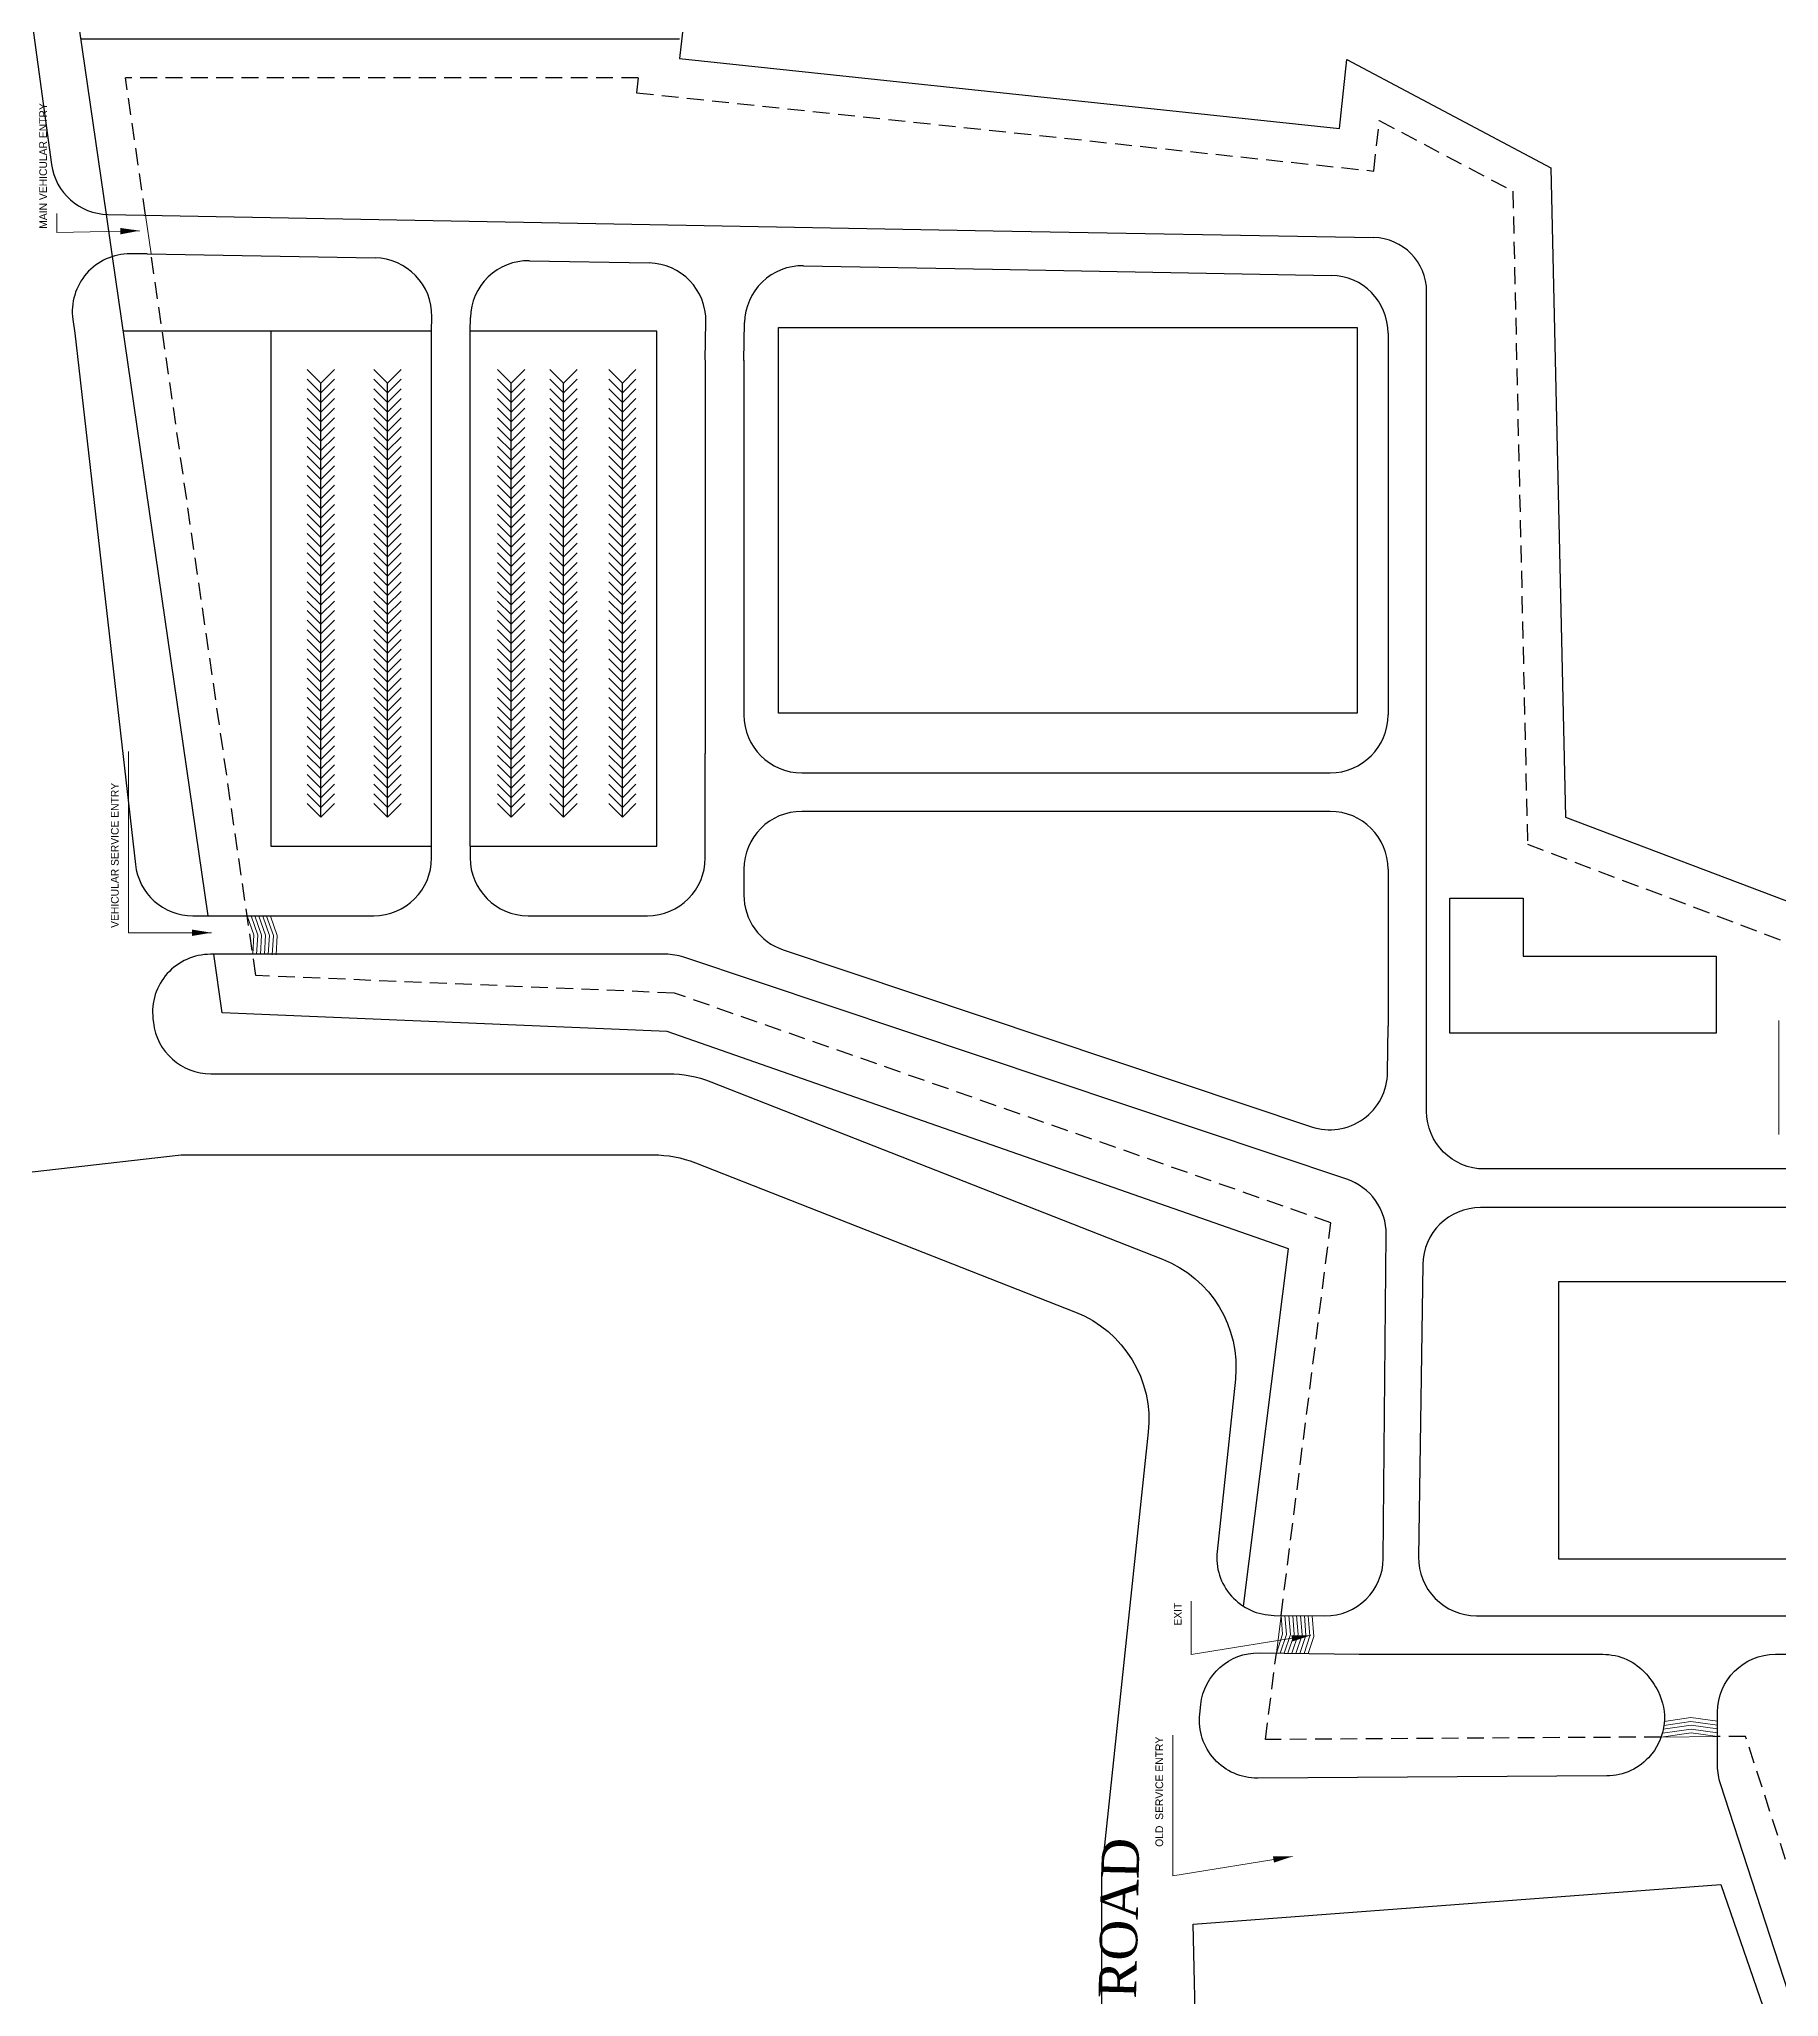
# Model space of a CAD drawing. Header units: metres. Extents: x -13 to 19722, y -15306 to 10704.
# Drawn here: x 17540 to 17991, y -13051 to -12544 of the extents above; entities that cross this region are included whole.
import ezdxf

# ---------------------------------------------------------------- set-up
doc = ezdxf.new("R2010")
doc.units = ezdxf.units.M
doc.header["$LTSCALE"] = 35
doc.header["$MEASUREMENT"] = 0
doc.linetypes.add('HIDDEN2', pattern=[0.1875, 0.125, -0.0625])
doc.layers.get('0').update_dxf_attribs({"linetype": 'CONTINUOUS'})
for name, color, linetype in [('brop', 252, 'CONTINUOUS'), ('hidden 1', 154, 'HIDDEN2'), ('wall', 30, 'CONTINUOUS')]:
    doc.layers.add(name, color=color, linetype=linetype)
doc.layers.add('LEADER TEXT', color=146, linetype='CONTINUOUS', lineweight=20)
doc.styles.add('EURO', font='eurr____.ttf')
doc.styles.get("Standard").update_dxf_attribs({"font": 'times.ttf', "height": 8})
doc.dimstyles.new('Copy of S1', dxfattribs={"dimtxt": 6, "dimasz": 5, "dimexe": 4.001, "dimexo": 0.3, "dimgap": 2.5, "dimtad": 1, "dimdec": 0, "dimzin": 0, "dimdsep": 46, "dimlunit": 3, "dimtxsty": 'EURO', "dimblk": 'ARCHTICK', "dimcen": 0.09, "dimclrd": 166, "dimclre": 256, "dimclrt": 152, "dimadec": 0, "dimazin": 0, "dimtfac": 1, "dimtdec": 0, "dimtofl": 0, "dimtmove": 0, "dimatfit": 3, "dimfxl": 1, "dimfxlon": 1, "dimtolj": 1, "dimtzin": 0, "dimlwd": -1, "dimlwe": -1, "dimarcsym": 0})

msp = doc.modelspace()

# ---------------------------------------------------------------- texts
msp.add_text('ROAD', height=9.724925, rotation=88.7279062).set_placement((17823.99446, -13052.01186))
at = {"layer": 'LEADER TEXT', "color": 152, "ltscale": 5, "char_height": 2, "attachment_point": 7, "rotation": 90, "style": 'EURO'}
for s, insert in [('\\A1;\\PMAIN VEHICULAR ENTRY', (17541.80707, -12593.29088)), ('\\A1; VEHICULAR SERVICE ENTRY', (17560.38402, -12775.21486)), ('EXIT', (17835.80707, -12955.29088)), ('OLD  SERVICE ENTRY', (17831.05418, -13012.61022))]:
    msp.add_mtext(s, dxfattribs=dict(at, insert=insert))

# ---------------------------------------------------------------- blocks, each defined once
blk = doc.blocks.new('_ArchTick')
at = {"color": 0, "linetype": 'ByBlock', "const_width": 0.15}
blk.add_lwpolyline([(-0.5, -0.5), (0.5, 0.5)], dxfattribs=at)

# ---------------------------------------------------------------- linework, layer by layer
at = {"ltscale": 5}
for p, q in [((17558.74814, -12600.47672), (17557.16436, -12589.55786)), ((17641.44083, -12619.79088), (17641.50839, -12616.11834)), ((17651.44083, -12619.79088), (17651.50501, -12616.30223)), ((17641.44083, -12619.79088), (17561.54966, -12619.79088)), ((17599.80707, -12619.79088), (17599.80707, -12753.29088)), ((17641.44083, -12619.79088), (17599.80707, -12619.79088)), ((17699.80707, -12619.79088), (17651.44083, -12619.79088)), ((17699.80707, -12753.29088), (17699.80707, -12619.79088)), ((17731.30707, -12718.83413), (17731.30707, -12618.83413)), ((17731.30707, -12618.83413), (17881.30707, -12618.83413)), ((17881.30707, -12618.83413), (17881.30707, -12718.83413)), ((17612.72734, -12633.29088), (17609.19181, -12629.75534)), ((17612.72734, -12635.79088), (17609.19181, -12632.25534)), ((17612.72734, -12633.29088), (17616.26288, -12629.75534)), ((17612.72734, -12635.79088), (17616.26288, -12632.25534)), ((17630.04514, -12633.29088), (17626.5096, -12629.75534)), ((17630.04514, -12635.79088), (17626.5096, -12632.25534)), ((17630.04514, -12633.29088), (17633.58067, -12629.75534)), ((17630.04514, -12635.79088), (17633.58067, -12632.25534)), ((17662.08842, -12633.29088), (17658.55288, -12629.75534)), ((17662.08842, -12635.79088), (17658.55288, -12632.25534)), ((17662.08842, -12633.29088), (17665.62395, -12629.75534)), ((17662.08842, -12635.79088), (17665.62395, -12632.25534)), ((17675.62395, -12633.29088), (17672.08842, -12629.75534)), ((17675.62395, -12635.79088), (17672.08842, -12632.25534)), ((17675.62395, -12633.29088), (17679.15948, -12629.75534)), ((17675.62395, -12635.79088), (17679.15948, -12632.25534)), ((17690.87911, -12633.29088), (17687.34357, -12629.75534)), ((17690.87911, -12635.79088), (17687.34357, -12632.25534)), ((17690.87911, -12633.29088), (17694.41464, -12629.75534)), ((17690.87911, -12635.79088), (17694.41464, -12632.25534)), ((17612.72734, -12638.29088), (17609.19181, -12634.75534)), ((17612.72734, -12640.79088), (17609.19181, -12637.25534)), ((17612.72734, -12635.79088), (17612.72734, -12633.29088)), ((17612.72734, -12638.29088), (17616.26288, -12634.75534)), ((17612.72734, -12638.29088), (17612.72734, -12635.79088)), ((17612.72734, -12640.79088), (17616.26288, -12637.25534)), ((17630.04514, -12638.29088), (17626.5096, -12634.75534)), ((17630.04514, -12640.79088), (17626.5096, -12637.25534)), ((17630.04514, -12635.79088), (17630.04514, -12633.29088)), ((17630.04514, -12638.29088), (17633.58067, -12634.75534)), ((17630.04514, -12638.29088), (17630.04514, -12635.79088)), ((17630.04514, -12640.79088), (17633.58067, -12637.25534)), ((17662.08842, -12638.29088), (17658.55288, -12634.75534)), ((17662.08842, -12640.79088), (17658.55288, -12637.25534)), ((17662.08842, -12635.79088), (17662.08842, -12633.29088)), ((17662.08842, -12638.29088), (17665.62395, -12634.75534)), ((17662.08842, -12638.29088), (17662.08842, -12635.79088)), ((17662.08842, -12640.79088), (17665.62395, -12637.25534)), ((17675.62395, -12638.29088), (17672.08842, -12634.75534)), ((17675.62395, -12640.79088), (17672.08842, -12637.25534)), ((17675.62395, -12635.79088), (17675.62395, -12633.29088)), ((17675.62395, -12638.29088), (17679.15948, -12634.75534)), ((17675.62395, -12638.29088), (17675.62395, -12635.79088)), ((17675.62395, -12640.79088), (17679.15948, -12637.25534)), ((17690.87911, -12638.29088), (17687.34357, -12634.75534)), ((17690.87911, -12640.79088), (17687.34357, -12637.25534)), ((17690.87911, -12635.79088), (17690.87911, -12633.29088)), ((17690.87911, -12638.29088), (17694.41464, -12634.75534)), ((17690.87911, -12638.29088), (17690.87911, -12635.79088)), ((17690.87911, -12640.79088), (17694.41464, -12637.25534)), ((17612.72734, -12643.29088), (17609.19181, -12639.75534)), ((17612.72734, -12645.79088), (17609.19181, -12642.25534)), ((17612.72734, -12640.79088), (17612.72734, -12638.29088)), ((17612.72734, -12643.29088), (17616.26288, -12639.75534)), ((17612.72734, -12643.29088), (17612.72734, -12640.79088)), ((17612.72734, -12645.79088), (17616.26288, -12642.25534)), ((17630.04514, -12643.29088), (17626.5096, -12639.75534)), ((17630.04514, -12645.79088), (17626.5096, -12642.25534)), ((17630.04514, -12640.79088), (17630.04514, -12638.29088)), ((17630.04514, -12643.29088), (17633.58067, -12639.75534)), ((17630.04514, -12643.29088), (17630.04514, -12640.79088)), ((17630.04514, -12645.79088), (17633.58067, -12642.25534)), ((17662.08842, -12643.29088), (17658.55288, -12639.75534)), ((17662.08842, -12645.79088), (17658.55288, -12642.25534)), ((17662.08842, -12640.79088), (17662.08842, -12638.29088)), ((17662.08842, -12643.29088), (17665.62395, -12639.75534)), ((17662.08842, -12643.29088), (17662.08842, -12640.79088)), ((17662.08842, -12645.79088), (17665.62395, -12642.25534)), ((17675.62395, -12643.29088), (17672.08842, -12639.75534)), ((17675.62395, -12645.79088), (17672.08842, -12642.25534)), ((17675.62395, -12640.79088), (17675.62395, -12638.29088)), ((17675.62395, -12643.29088), (17679.15948, -12639.75534)), ((17675.62395, -12643.29088), (17675.62395, -12640.79088)), ((17675.62395, -12645.79088), (17679.15948, -12642.25534)), ((17690.87911, -12643.29088), (17687.34357, -12639.75534)), ((17690.87911, -12645.79088), (17687.34357, -12642.25534)), ((17690.87911, -12640.79088), (17690.87911, -12638.29088)), ((17690.87911, -12643.29088), (17694.41464, -12639.75534)), ((17690.87911, -12643.29088), (17690.87911, -12640.79088)), ((17690.87911, -12645.79088), (17694.41464, -12642.25534)), ((17612.72734, -12648.29088), (17609.19181, -12644.75534)), ((17612.72734, -12650.79088), (17609.19181, -12647.25534)), ((17612.72734, -12645.79088), (17612.72734, -12643.29088)), ((17612.72734, -12648.29088), (17616.26288, -12644.75534)), ((17612.72734, -12648.29088), (17612.72734, -12645.79088)), ((17612.72734, -12650.79088), (17616.26288, -12647.25534)), ((17630.04514, -12648.29088), (17626.5096, -12644.75534)), ((17630.04514, -12650.79088), (17626.5096, -12647.25534)), ((17630.04514, -12645.79088), (17630.04514, -12643.29088)), ((17630.04514, -12648.29088), (17633.58067, -12644.75534)), ((17630.04514, -12648.29088), (17630.04514, -12645.79088)), ((17630.04514, -12650.79088), (17633.58067, -12647.25534)), ((17662.08842, -12648.29088), (17658.55288, -12644.75534)), ((17662.08842, -12650.79088), (17658.55288, -12647.25534)), ((17662.08842, -12645.79088), (17662.08842, -12643.29088)), ((17662.08842, -12648.29088), (17665.62395, -12644.75534)), ((17662.08842, -12648.29088), (17662.08842, -12645.79088)), ((17662.08842, -12650.79088), (17665.62395, -12647.25534)), ((17675.62395, -12648.29088), (17672.08842, -12644.75534)), ((17675.62395, -12650.79088), (17672.08842, -12647.25534)), ((17675.62395, -12645.79088), (17675.62395, -12643.29088)), ((17675.62395, -12648.29088), (17679.15948, -12644.75534)), ((17675.62395, -12648.29088), (17675.62395, -12645.79088)), ((17675.62395, -12650.79088), (17679.15948, -12647.25534)), ((17690.87911, -12648.29088), (17687.34357, -12644.75534)), ((17690.87911, -12650.79088), (17687.34357, -12647.25534)), ((17690.87911, -12645.79088), (17690.87911, -12643.29088)), ((17690.87911, -12648.29088), (17694.41464, -12644.75534)), ((17690.87911, -12648.29088), (17690.87911, -12645.79088)), ((17690.87911, -12650.79088), (17694.41464, -12647.25534)), ((17612.72734, -12653.29088), (17609.19181, -12649.75534)), ((17612.72734, -12655.79088), (17609.19181, -12652.25534)), ((17612.72734, -12650.79088), (17612.72734, -12648.29088)), ((17612.72734, -12653.29088), (17616.26288, -12649.75534)), ((17612.72734, -12653.29088), (17612.72734, -12650.79088)), ((17612.72734, -12655.79088), (17616.26288, -12652.25534)), ((17630.04514, -12653.29088), (17626.5096, -12649.75534)), ((17630.04514, -12655.79088), (17626.5096, -12652.25534)), ((17630.04514, -12650.79088), (17630.04514, -12648.29088)), ((17630.04514, -12653.29088), (17633.58067, -12649.75534)), ((17630.04514, -12653.29088), (17630.04514, -12650.79088)), ((17630.04514, -12655.79088), (17633.58067, -12652.25534)), ((17662.08842, -12653.29088), (17658.55288, -12649.75534)), ((17662.08842, -12655.79088), (17658.55288, -12652.25534)), ((17662.08842, -12650.79088), (17662.08842, -12648.29088)), ((17662.08842, -12653.29088), (17665.62395, -12649.75534)), ((17662.08842, -12653.29088), (17662.08842, -12650.79088)), ((17662.08842, -12655.79088), (17665.62395, -12652.25534)), ((17675.62395, -12653.29088), (17672.08842, -12649.75534)), ((17675.62395, -12655.79088), (17672.08842, -12652.25534)), ((17675.62395, -12650.79088), (17675.62395, -12648.29088)), ((17675.62395, -12653.29088), (17679.15948, -12649.75534)), ((17675.62395, -12653.29088), (17675.62395, -12650.79088)), ((17675.62395, -12655.79088), (17679.15948, -12652.25534)), ((17690.87911, -12653.29088), (17687.34357, -12649.75534)), ((17690.87911, -12655.79088), (17687.34357, -12652.25534)), ((17690.87911, -12650.79088), (17690.87911, -12648.29088)), ((17690.87911, -12653.29088), (17694.41464, -12649.75534)), ((17690.87911, -12653.29088), (17690.87911, -12650.79088)), ((17690.87911, -12655.79088), (17694.41464, -12652.25534)), ((17612.72734, -12658.29088), (17609.19181, -12654.75534)), ((17612.72734, -12660.79088), (17609.19181, -12657.25534)), ((17612.72734, -12655.79088), (17612.72734, -12653.29088)), ((17612.72734, -12658.29088), (17616.26288, -12654.75534)), ((17612.72734, -12658.29088), (17612.72734, -12655.79088)), ((17612.72734, -12660.79088), (17616.26288, -12657.25534)), ((17630.04514, -12658.29088), (17626.5096, -12654.75534)), ((17630.04514, -12660.79088), (17626.5096, -12657.25534)), ((17630.04514, -12655.79088), (17630.04514, -12653.29088)), ((17630.04514, -12658.29088), (17633.58067, -12654.75534)), ((17630.04514, -12658.29088), (17630.04514, -12655.79088)), ((17630.04514, -12660.79088), (17633.58067, -12657.25534)), ((17662.08842, -12658.29088), (17658.55288, -12654.75534)), ((17662.08842, -12660.79088), (17658.55288, -12657.25534)), ((17662.08842, -12655.79088), (17662.08842, -12653.29088)), ((17662.08842, -12658.29088), (17665.62395, -12654.75534)), ((17662.08842, -12658.29088), (17662.08842, -12655.79088)), ((17662.08842, -12660.79088), (17665.62395, -12657.25534)), ((17675.62395, -12658.29088), (17672.08842, -12654.75534)), ((17675.62395, -12660.79088), (17672.08842, -12657.25534)), ((17675.62395, -12655.79088), (17675.62395, -12653.29088)), ((17675.62395, -12658.29088), (17679.15948, -12654.75534)), ((17675.62395, -12658.29088), (17675.62395, -12655.79088)), ((17675.62395, -12660.79088), (17679.15948, -12657.25534)), ((17690.87911, -12658.29088), (17687.34357, -12654.75534)), ((17690.87911, -12660.79088), (17687.34357, -12657.25534)), ((17690.87911, -12655.79088), (17690.87911, -12653.29088)), ((17690.87911, -12658.29088), (17694.41464, -12654.75534)), ((17690.87911, -12658.29088), (17690.87911, -12655.79088)), ((17690.87911, -12660.79088), (17694.41464, -12657.25534)), ((17612.72734, -12663.29088), (17609.19181, -12659.75534)), ((17612.72734, -12665.79088), (17609.19181, -12662.25534)), ((17612.72734, -12660.79088), (17612.72734, -12658.29088)), ((17612.72734, -12663.29088), (17616.26288, -12659.75534)), ((17612.72734, -12663.29088), (17612.72734, -12660.79088)), ((17612.72734, -12665.79088), (17616.26288, -12662.25534)), ((17612.72734, -12665.79088), (17612.72734, -12663.29088)), ((17630.04514, -12663.29088), (17626.5096, -12659.75534)), ((17630.04514, -12665.79088), (17626.5096, -12662.25534)), ((17630.04514, -12660.79088), (17630.04514, -12658.29088)), ((17630.04514, -12663.29088), (17633.58067, -12659.75534)), ((17630.04514, -12663.29088), (17630.04514, -12660.79088)), ((17630.04514, -12665.79088), (17633.58067, -12662.25534)), ((17630.04514, -12665.79088), (17630.04514, -12663.29088)), ((17662.08842, -12663.29088), (17658.55288, -12659.75534)), ((17662.08842, -12665.79088), (17658.55288, -12662.25534)), ((17662.08842, -12660.79088), (17662.08842, -12658.29088)), ((17662.08842, -12663.29088), (17665.62395, -12659.75534)), ((17662.08842, -12663.29088), (17662.08842, -12660.79088)), ((17662.08842, -12665.79088), (17665.62395, -12662.25534)), ((17662.08842, -12665.79088), (17662.08842, -12663.29088)), ((17675.62395, -12663.29088), (17672.08842, -12659.75534)), ((17675.62395, -12665.79088), (17672.08842, -12662.25534)), ((17675.62395, -12660.79088), (17675.62395, -12658.29088)), ((17675.62395, -12663.29088), (17679.15948, -12659.75534)), ((17675.62395, -12663.29088), (17675.62395, -12660.79088)), ((17675.62395, -12665.79088), (17679.15948, -12662.25534)), ((17675.62395, -12665.79088), (17675.62395, -12663.29088)), ((17690.87911, -12663.29088), (17687.34357, -12659.75534)), ((17690.87911, -12665.79088), (17687.34357, -12662.25534)), ((17690.87911, -12660.79088), (17690.87911, -12658.29088)), ((17690.87911, -12663.29088), (17694.41464, -12659.75534)), ((17690.87911, -12663.29088), (17690.87911, -12660.79088)), ((17690.87911, -12665.79088), (17694.41464, -12662.25534)), ((17690.87911, -12665.79088), (17690.87911, -12663.29088)), ((17612.72734, -12668.29088), (17609.19181, -12664.75534)), ((17612.72734, -12670.79088), (17609.19181, -12667.25534)), ((17612.72734, -12668.29088), (17616.26288, -12664.75534)), ((17612.72734, -12668.29088), (17612.72734, -12665.79088)), ((17612.72734, -12670.79088), (17616.26288, -12667.25534)), ((17612.72734, -12670.79088), (17612.72734, -12668.29088)), ((17630.04514, -12668.29088), (17626.5096, -12664.75534)), ((17630.04514, -12670.79088), (17626.5096, -12667.25534)), ((17630.04514, -12668.29088), (17633.58067, -12664.75534)), ((17630.04514, -12668.29088), (17630.04514, -12665.79088)), ((17630.04514, -12670.79088), (17633.58067, -12667.25534)), ((17630.04514, -12670.79088), (17630.04514, -12668.29088)), ((17662.08842, -12668.29088), (17658.55288, -12664.75534)), ((17662.08842, -12670.79088), (17658.55288, -12667.25534)), ((17662.08842, -12668.29088), (17665.62395, -12664.75534)), ((17662.08842, -12668.29088), (17662.08842, -12665.79088)), ((17662.08842, -12670.79088), (17665.62395, -12667.25534)), ((17662.08842, -12670.79088), (17662.08842, -12668.29088)), ((17675.62395, -12668.29088), (17672.08842, -12664.75534)), ((17675.62395, -12670.79088), (17672.08842, -12667.25534)), ((17675.62395, -12668.29088), (17679.15948, -12664.75534)), ((17675.62395, -12668.29088), (17675.62395, -12665.79088)), ((17675.62395, -12670.79088), (17679.15948, -12667.25534)), ((17675.62395, -12670.79088), (17675.62395, -12668.29088)), ((17690.87911, -12668.29088), (17687.34357, -12664.75534)), ((17690.87911, -12670.79088), (17687.34357, -12667.25534)), ((17690.87911, -12668.29088), (17694.41464, -12664.75534)), ((17690.87911, -12668.29088), (17690.87911, -12665.79088)), ((17690.87911, -12670.79088), (17694.41464, -12667.25534)), ((17690.87911, -12670.79088), (17690.87911, -12668.29088)), ((17612.72734, -12673.29088), (17609.19181, -12669.75534)), ((17612.72734, -12675.79088), (17609.19181, -12672.25534)), ((17612.72734, -12673.29088), (17616.26288, -12669.75534)), ((17612.72734, -12673.29088), (17612.72734, -12670.79088)), ((17612.72734, -12675.79088), (17616.26288, -12672.25534)), ((17612.72734, -12675.79088), (17612.72734, -12673.29088)), ((17630.04514, -12673.29088), (17626.5096, -12669.75534)), ((17630.04514, -12675.79088), (17626.5096, -12672.25534)), ((17630.04514, -12673.29088), (17633.58067, -12669.75534)), ((17630.04514, -12673.29088), (17630.04514, -12670.79088)), ((17630.04514, -12675.79088), (17633.58067, -12672.25534)), ((17630.04514, -12675.79088), (17630.04514, -12673.29088)), ((17662.08842, -12673.29088), (17658.55288, -12669.75534)), ((17662.08842, -12675.79088), (17658.55288, -12672.25534)), ((17662.08842, -12673.29088), (17665.62395, -12669.75534)), ((17662.08842, -12673.29088), (17662.08842, -12670.79088)), ((17662.08842, -12675.79088), (17665.62395, -12672.25534)), ((17662.08842, -12675.79088), (17662.08842, -12673.29088)), ((17675.62395, -12673.29088), (17672.08842, -12669.75534)), ((17675.62395, -12675.79088), (17672.08842, -12672.25534)), ((17675.62395, -12673.29088), (17679.15948, -12669.75534)), ((17675.62395, -12673.29088), (17675.62395, -12670.79088)), ((17675.62395, -12675.79088), (17679.15948, -12672.25534)), ((17675.62395, -12675.79088), (17675.62395, -12673.29088)), ((17690.87911, -12673.29088), (17687.34357, -12669.75534)), ((17690.87911, -12675.79088), (17687.34357, -12672.25534)), ((17690.87911, -12673.29088), (17694.41464, -12669.75534)), ((17690.87911, -12673.29088), (17690.87911, -12670.79088)), ((17690.87911, -12675.79088), (17694.41464, -12672.25534)), ((17690.87911, -12675.79088), (17690.87911, -12673.29088)), ((17612.72734, -12678.29088), (17609.19181, -12674.75534)), ((17612.72734, -12680.79088), (17609.19181, -12677.25534)), ((17612.72734, -12678.29088), (17616.26288, -12674.75534)), ((17612.72734, -12678.29088), (17612.72734, -12675.79088)), ((17612.72734, -12680.79088), (17616.26288, -12677.25534)), ((17612.72734, -12680.79088), (17612.72734, -12678.29088)), ((17630.04514, -12678.29088), (17626.5096, -12674.75534)), ((17630.04514, -12680.79088), (17626.5096, -12677.25534)), ((17630.04514, -12678.29088), (17633.58067, -12674.75534)), ((17630.04514, -12678.29088), (17630.04514, -12675.79088)), ((17630.04514, -12680.79088), (17633.58067, -12677.25534)), ((17630.04514, -12680.79088), (17630.04514, -12678.29088)), ((17662.08842, -12678.29088), (17658.55288, -12674.75534)), ((17662.08842, -12680.79088), (17658.55288, -12677.25534)), ((17662.08842, -12678.29088), (17665.62395, -12674.75534)), ((17662.08842, -12678.29088), (17662.08842, -12675.79088)), ((17662.08842, -12680.79088), (17665.62395, -12677.25534)), ((17662.08842, -12680.79088), (17662.08842, -12678.29088)), ((17675.62395, -12678.29088), (17672.08842, -12674.75534)), ((17675.62395, -12680.79088), (17672.08842, -12677.25534)), ((17675.62395, -12678.29088), (17679.15948, -12674.75534)), ((17675.62395, -12678.29088), (17675.62395, -12675.79088)), ((17675.62395, -12680.79088), (17679.15948, -12677.25534)), ((17675.62395, -12680.79088), (17675.62395, -12678.29088)), ((17690.87911, -12678.29088), (17687.34357, -12674.75534)), ((17690.87911, -12680.79088), (17687.34357, -12677.25534)), ((17690.87911, -12678.29088), (17694.41464, -12674.75534)), ((17690.87911, -12678.29088), (17690.87911, -12675.79088)), ((17690.87911, -12680.79088), (17694.41464, -12677.25534)), ((17690.87911, -12680.79088), (17690.87911, -12678.29088)), ((17612.72734, -12683.29088), (17609.19181, -12679.75534)), ((17612.72734, -12685.79088), (17609.19181, -12682.25534)), ((17612.72734, -12683.29088), (17616.26288, -12679.75534)), ((17612.72734, -12683.29088), (17612.72734, -12680.79088)), ((17612.72734, -12685.79088), (17616.26288, -12682.25534)), ((17612.72734, -12685.79088), (17612.72734, -12683.29088)), ((17630.04514, -12683.29088), (17626.5096, -12679.75534)), ((17630.04514, -12685.79088), (17626.5096, -12682.25534)), ((17630.04514, -12683.29088), (17633.58067, -12679.75534)), ((17630.04514, -12683.29088), (17630.04514, -12680.79088)), ((17630.04514, -12685.79088), (17633.58067, -12682.25534)), ((17630.04514, -12685.79088), (17630.04514, -12683.29088)), ((17662.08842, -12683.29088), (17658.55288, -12679.75534)), ((17662.08842, -12685.79088), (17658.55288, -12682.25534)), ((17662.08842, -12683.29088), (17665.62395, -12679.75534)), ((17662.08842, -12683.29088), (17662.08842, -12680.79088)), ((17662.08842, -12685.79088), (17665.62395, -12682.25534)), ((17662.08842, -12685.79088), (17662.08842, -12683.29088)), ((17675.62395, -12683.29088), (17672.08842, -12679.75534)), ((17675.62395, -12685.79088), (17672.08842, -12682.25534)), ((17675.62395, -12683.29088), (17679.15948, -12679.75534)), ((17675.62395, -12683.29088), (17675.62395, -12680.79088)), ((17675.62395, -12685.79088), (17679.15948, -12682.25534)), ((17675.62395, -12685.79088), (17675.62395, -12683.29088)), ((17690.87911, -12683.29088), (17687.34357, -12679.75534)), ((17690.87911, -12685.79088), (17687.34357, -12682.25534)), ((17690.87911, -12683.29088), (17694.41464, -12679.75534)), ((17690.87911, -12683.29088), (17690.87911, -12680.79088)), ((17690.87911, -12685.79088), (17694.41464, -12682.25534)), ((17690.87911, -12685.79088), (17690.87911, -12683.29088)), ((17612.72734, -12688.29088), (17609.19181, -12684.75534)), ((17612.72734, -12690.79088), (17609.19181, -12687.25534)), ((17612.72734, -12688.29088), (17616.26288, -12684.75534)), ((17612.72734, -12688.29088), (17612.72734, -12685.79088)), ((17612.72734, -12690.79088), (17616.26288, -12687.25534)), ((17612.72734, -12690.79088), (17612.72734, -12688.29088)), ((17630.04514, -12688.29088), (17626.5096, -12684.75534)), ((17630.04514, -12690.79088), (17626.5096, -12687.25534)), ((17630.04514, -12688.29088), (17633.58067, -12684.75534)), ((17630.04514, -12688.29088), (17630.04514, -12685.79088)), ((17630.04514, -12690.79088), (17633.58067, -12687.25534)), ((17630.04514, -12690.79088), (17630.04514, -12688.29088)), ((17662.08842, -12688.29088), (17658.55288, -12684.75534)), ((17662.08842, -12690.79088), (17658.55288, -12687.25534)), ((17662.08842, -12688.29088), (17665.62395, -12684.75534)), ((17662.08842, -12688.29088), (17662.08842, -12685.79088)), ((17662.08842, -12690.79088), (17665.62395, -12687.25534)), ((17662.08842, -12690.79088), (17662.08842, -12688.29088)), ((17675.62395, -12688.29088), (17672.08842, -12684.75534)), ((17675.62395, -12690.79088), (17672.08842, -12687.25534)), ((17675.62395, -12688.29088), (17679.15948, -12684.75534)), ((17675.62395, -12688.29088), (17675.62395, -12685.79088)), ((17675.62395, -12690.79088), (17679.15948, -12687.25534)), ((17675.62395, -12690.79088), (17675.62395, -12688.29088)), ((17690.87911, -12688.29088), (17687.34357, -12684.75534)), ((17690.87911, -12690.79088), (17687.34357, -12687.25534)), ((17690.87911, -12688.29088), (17694.41464, -12684.75534)), ((17690.87911, -12688.29088), (17690.87911, -12685.79088)), ((17690.87911, -12690.79088), (17694.41464, -12687.25534)), ((17690.87911, -12690.79088), (17690.87911, -12688.29088)), ((17612.72734, -12693.29088), (17609.19181, -12689.75534)), ((17612.72734, -12695.79088), (17609.19181, -12692.25534)), ((17612.72734, -12693.29088), (17616.26288, -12689.75534)), ((17612.72734, -12693.29088), (17612.72734, -12690.79088)), ((17612.72734, -12695.79088), (17616.26288, -12692.25534)), ((17612.72734, -12695.79088), (17612.72734, -12693.29088)), ((17630.04514, -12693.29088), (17626.5096, -12689.75534)), ((17630.04514, -12695.79088), (17626.5096, -12692.25534)), ((17630.04514, -12693.29088), (17633.58067, -12689.75534)), ((17630.04514, -12693.29088), (17630.04514, -12690.79088)), ((17630.04514, -12695.79088), (17633.58067, -12692.25534)), ((17630.04514, -12695.79088), (17630.04514, -12693.29088)), ((17662.08842, -12693.29088), (17658.55288, -12689.75534)), ((17662.08842, -12695.79088), (17658.55288, -12692.25534)), ((17662.08842, -12693.29088), (17665.62395, -12689.75534)), ((17662.08842, -12693.29088), (17662.08842, -12690.79088)), ((17662.08842, -12695.79088), (17665.62395, -12692.25534)), ((17662.08842, -12695.79088), (17662.08842, -12693.29088)), ((17675.62395, -12693.29088), (17672.08842, -12689.75534)), ((17675.62395, -12695.79088), (17672.08842, -12692.25534)), ((17675.62395, -12693.29088), (17679.15948, -12689.75534)), ((17675.62395, -12693.29088), (17675.62395, -12690.79088)), ((17675.62395, -12695.79088), (17679.15948, -12692.25534)), ((17675.62395, -12695.79088), (17675.62395, -12693.29088)), ((17690.87911, -12693.29088), (17687.34357, -12689.75534)), ((17690.87911, -12695.79088), (17687.34357, -12692.25534)), ((17690.87911, -12693.29088), (17694.41464, -12689.75534)), ((17690.87911, -12693.29088), (17690.87911, -12690.79088)), ((17690.87911, -12695.79088), (17694.41464, -12692.25534)), ((17690.87911, -12695.79088), (17690.87911, -12693.29088)), ((17612.72734, -12698.29088), (17609.19181, -12694.75534)), ((17612.72734, -12700.79088), (17609.19181, -12697.25534)), ((17612.72734, -12698.29088), (17616.26288, -12694.75534)), ((17612.72734, -12698.29088), (17612.72734, -12695.79088)), ((17612.72734, -12700.79088), (17616.26288, -12697.25534)), ((17612.72734, -12700.79088), (17612.72734, -12698.29088)), ((17630.04514, -12698.29088), (17626.5096, -12694.75534)), ((17630.04514, -12700.79088), (17626.5096, -12697.25534)), ((17630.04514, -12698.29088), (17633.58067, -12694.75534)), ((17630.04514, -12698.29088), (17630.04514, -12695.79088)), ((17630.04514, -12700.79088), (17633.58067, -12697.25534)), ((17630.04514, -12700.79088), (17630.04514, -12698.29088)), ((17662.08842, -12698.29088), (17658.55288, -12694.75534)), ((17662.08842, -12700.79088), (17658.55288, -12697.25534)), ((17662.08842, -12698.29088), (17665.62395, -12694.75534)), ((17662.08842, -12698.29088), (17662.08842, -12695.79088)), ((17662.08842, -12700.79088), (17665.62395, -12697.25534)), ((17662.08842, -12700.79088), (17662.08842, -12698.29088)), ((17675.62395, -12698.29088), (17672.08842, -12694.75534)), ((17675.62395, -12700.79088), (17672.08842, -12697.25534)), ((17675.62395, -12698.29088), (17679.15948, -12694.75534)), ((17675.62395, -12698.29088), (17675.62395, -12695.79088)), ((17675.62395, -12700.79088), (17679.15948, -12697.25534)), ((17675.62395, -12700.79088), (17675.62395, -12698.29088)), ((17690.87911, -12698.29088), (17687.34357, -12694.75534)), ((17690.87911, -12700.79088), (17687.34357, -12697.25534)), ((17690.87911, -12698.29088), (17694.41464, -12694.75534)), ((17690.87911, -12698.29088), (17690.87911, -12695.79088)), ((17690.87911, -12700.79088), (17694.41464, -12697.25534)), ((17690.87911, -12700.79088), (17690.87911, -12698.29088)), ((17612.72734, -12703.29088), (17609.19181, -12699.75534)), ((17612.72734, -12705.79088), (17609.19181, -12702.25534)), ((17612.72734, -12703.29088), (17616.26288, -12699.75534)), ((17612.72734, -12703.29088), (17612.72734, -12700.79088)), ((17612.72734, -12705.79088), (17616.26288, -12702.25534)), ((17612.72734, -12705.79088), (17612.72734, -12703.29088)), ((17630.04514, -12703.29088), (17626.5096, -12699.75534)), ((17630.04514, -12705.79088), (17626.5096, -12702.25534)), ((17630.04514, -12703.29088), (17633.58067, -12699.75534)), ((17630.04514, -12703.29088), (17630.04514, -12700.79088)), ((17630.04514, -12705.79088), (17633.58067, -12702.25534)), ((17630.04514, -12705.79088), (17630.04514, -12703.29088)), ((17662.08842, -12703.29088), (17658.55288, -12699.75534)), ((17662.08842, -12705.79088), (17658.55288, -12702.25534)), ((17662.08842, -12703.29088), (17665.62395, -12699.75534)), ((17662.08842, -12703.29088), (17662.08842, -12700.79088)), ((17662.08842, -12705.79088), (17665.62395, -12702.25534)), ((17662.08842, -12705.79088), (17662.08842, -12703.29088)), ((17675.62395, -12703.29088), (17672.08842, -12699.75534)), ((17675.62395, -12705.79088), (17672.08842, -12702.25534)), ((17675.62395, -12703.29088), (17679.15948, -12699.75534)), ((17675.62395, -12703.29088), (17675.62395, -12700.79088)), ((17675.62395, -12705.79088), (17679.15948, -12702.25534)), ((17675.62395, -12705.79088), (17675.62395, -12703.29088)), ((17690.87911, -12703.29088), (17687.34357, -12699.75534)), ((17690.87911, -12705.79088), (17687.34357, -12702.25534)), ((17690.87911, -12703.29088), (17694.41464, -12699.75534)), ((17690.87911, -12703.29088), (17690.87911, -12700.79088)), ((17690.87911, -12705.79088), (17694.41464, -12702.25534)), ((17690.87911, -12705.79088), (17690.87911, -12703.29088)), ((17612.72734, -12708.29088), (17609.19181, -12704.75534)), ((17612.72734, -12710.79088), (17609.19181, -12707.25534)), ((17612.72734, -12708.29088), (17616.26288, -12704.75534)), ((17612.72734, -12708.29088), (17612.72734, -12705.79088)), ((17612.72734, -12710.79088), (17616.26288, -12707.25534)), ((17612.72734, -12710.79088), (17612.72734, -12708.29088)), ((17630.04514, -12708.29088), (17626.5096, -12704.75534)), ((17630.04514, -12710.79088), (17626.5096, -12707.25534)), ((17630.04514, -12708.29088), (17633.58067, -12704.75534)), ((17630.04514, -12708.29088), (17630.04514, -12705.79088)), ((17630.04514, -12710.79088), (17633.58067, -12707.25534)), ((17630.04514, -12710.79088), (17630.04514, -12708.29088)), ((17662.08842, -12708.29088), (17658.55288, -12704.75534)), ((17662.08842, -12710.79088), (17658.55288, -12707.25534)), ((17662.08842, -12708.29088), (17665.62395, -12704.75534)), ((17662.08842, -12708.29088), (17662.08842, -12705.79088)), ((17662.08842, -12710.79088), (17665.62395, -12707.25534)), ((17662.08842, -12710.79088), (17662.08842, -12708.29088)), ((17675.62395, -12708.29088), (17672.08842, -12704.75534)), ((17675.62395, -12710.79088), (17672.08842, -12707.25534)), ((17675.62395, -12708.29088), (17679.15948, -12704.75534)), ((17675.62395, -12708.29088), (17675.62395, -12705.79088)), ((17675.62395, -12710.79088), (17679.15948, -12707.25534)), ((17675.62395, -12710.79088), (17675.62395, -12708.29088)), ((17690.87911, -12708.29088), (17687.34357, -12704.75534)), ((17690.87911, -12710.79088), (17687.34357, -12707.25534)), ((17690.87911, -12708.29088), (17694.41464, -12704.75534)), ((17690.87911, -12708.29088), (17690.87911, -12705.79088)), ((17690.87911, -12710.79088), (17694.41464, -12707.25534)), ((17690.87911, -12710.79088), (17690.87911, -12708.29088)), ((17612.72734, -12713.29088), (17609.19181, -12709.75534)), ((17612.72734, -12715.79088), (17609.19181, -12712.25534)), ((17612.72734, -12713.29088), (17616.26288, -12709.75534)), ((17612.72734, -12713.29088), (17612.72734, -12710.79088)), ((17612.72734, -12715.79088), (17616.26288, -12712.25534)), ((17612.72734, -12715.79088), (17612.72734, -12713.29088)), ((17630.04514, -12713.29088), (17626.5096, -12709.75534)), ((17630.04514, -12715.79088), (17626.5096, -12712.25534)), ((17630.04514, -12713.29088), (17633.58067, -12709.75534)), ((17630.04514, -12713.29088), (17630.04514, -12710.79088)), ((17630.04514, -12715.79088), (17633.58067, -12712.25534)), ((17630.04514, -12715.79088), (17630.04514, -12713.29088)), ((17662.08842, -12713.29088), (17658.55288, -12709.75534)), ((17662.08842, -12715.79088), (17658.55288, -12712.25534)), ((17662.08842, -12713.29088), (17665.62395, -12709.75534)), ((17662.08842, -12713.29088), (17662.08842, -12710.79088)), ((17662.08842, -12715.79088), (17665.62395, -12712.25534)), ((17662.08842, -12715.79088), (17662.08842, -12713.29088)), ((17675.62395, -12713.29088), (17672.08842, -12709.75534)), ((17675.62395, -12715.79088), (17672.08842, -12712.25534)), ((17675.62395, -12713.29088), (17679.15948, -12709.75534)), ((17675.62395, -12713.29088), (17675.62395, -12710.79088)), ((17675.62395, -12715.79088), (17679.15948, -12712.25534)), ((17675.62395, -12715.79088), (17675.62395, -12713.29088)), ((17690.87911, -12713.29088), (17687.34357, -12709.75534)), ((17690.87911, -12715.79088), (17687.34357, -12712.25534)), ((17690.87911, -12713.29088), (17694.41464, -12709.75534)), ((17690.87911, -12713.29088), (17690.87911, -12710.79088)), ((17690.87911, -12715.79088), (17694.41464, -12712.25534)), ((17690.87911, -12715.79088), (17690.87911, -12713.29088)), ((17612.72734, -12718.29088), (17609.19181, -12714.75534)), ((17612.72734, -12720.79088), (17609.19181, -12717.25534)), ((17612.72734, -12718.29088), (17616.26288, -12714.75534)), ((17612.72734, -12718.29088), (17612.72734, -12715.79088)), ((17612.72734, -12720.79088), (17616.26288, -12717.25534)), ((17612.72734, -12720.79088), (17612.72734, -12718.29088)), ((17630.04514, -12718.29088), (17626.5096, -12714.75534)), ((17630.04514, -12720.79088), (17626.5096, -12717.25534)), ((17630.04514, -12718.29088), (17633.58067, -12714.75534)), ((17630.04514, -12718.29088), (17630.04514, -12715.79088)), ((17630.04514, -12720.79088), (17633.58067, -12717.25534)), ((17630.04514, -12720.79088), (17630.04514, -12718.29088)), ((17662.08842, -12718.29088), (17658.55288, -12714.75534)), ((17662.08842, -12720.79088), (17658.55288, -12717.25534)), ((17662.08842, -12718.29088), (17665.62395, -12714.75534)), ((17662.08842, -12718.29088), (17662.08842, -12715.79088)), ((17662.08842, -12720.79088), (17665.62395, -12717.25534)), ((17662.08842, -12720.79088), (17662.08842, -12718.29088)), ((17675.62395, -12718.29088), (17672.08842, -12714.75534)), ((17675.62395, -12720.79088), (17672.08842, -12717.25534)), ((17675.62395, -12718.29088), (17679.15948, -12714.75534)), ((17675.62395, -12718.29088), (17675.62395, -12715.79088)), ((17675.62395, -12720.79088), (17679.15948, -12717.25534)), ((17675.62395, -12720.79088), (17675.62395, -12718.29088)), ((17690.87911, -12718.29088), (17687.34357, -12714.75534)), ((17690.87911, -12720.79088), (17687.34357, -12717.25534)), ((17690.87911, -12718.29088), (17694.41464, -12714.75534)), ((17690.87911, -12718.29088), (17690.87911, -12715.79088)), ((17690.87911, -12720.79088), (17694.41464, -12717.25534)), ((17690.87911, -12720.79088), (17690.87911, -12718.29088)), ((17881.30707, -12718.83413), (17731.30707, -12718.83413)), ((17612.72734, -12723.29088), (17609.19181, -12719.75534)), ((17612.72734, -12725.79088), (17609.19181, -12722.25534)), ((17612.72734, -12723.29088), (17616.26288, -12719.75534)), ((17612.72734, -12723.29088), (17612.72734, -12720.79088)), ((17612.72734, -12725.79088), (17616.26288, -12722.25534)), ((17612.72734, -12725.79088), (17612.72734, -12723.29088)), ((17630.04514, -12723.29088), (17626.5096, -12719.75534)), ((17630.04514, -12725.79088), (17626.5096, -12722.25534)), ((17630.04514, -12723.29088), (17633.58067, -12719.75534)), ((17630.04514, -12723.29088), (17630.04514, -12720.79088)), ((17630.04514, -12725.79088), (17633.58067, -12722.25534)), ((17630.04514, -12725.79088), (17630.04514, -12723.29088)), ((17662.08842, -12723.29088), (17658.55288, -12719.75534)), ((17662.08842, -12725.79088), (17658.55288, -12722.25534)), ((17662.08842, -12723.29088), (17665.62395, -12719.75534)), ((17662.08842, -12723.29088), (17662.08842, -12720.79088)), ((17662.08842, -12725.79088), (17665.62395, -12722.25534)), ((17662.08842, -12725.79088), (17662.08842, -12723.29088)), ((17675.62395, -12723.29088), (17672.08842, -12719.75534)), ((17675.62395, -12725.79088), (17672.08842, -12722.25534)), ((17675.62395, -12723.29088), (17679.15948, -12719.75534)), ((17675.62395, -12723.29088), (17675.62395, -12720.79088)), ((17675.62395, -12725.79088), (17679.15948, -12722.25534)), ((17675.62395, -12725.79088), (17675.62395, -12723.29088)), ((17690.87911, -12723.29088), (17687.34357, -12719.75534)), ((17690.87911, -12725.79088), (17687.34357, -12722.25534)), ((17690.87911, -12723.29088), (17694.41464, -12719.75534)), ((17690.87911, -12723.29088), (17690.87911, -12720.79088)), ((17690.87911, -12725.79088), (17694.41464, -12722.25534)), ((17690.87911, -12725.79088), (17690.87911, -12723.29088)), ((17612.72734, -12728.29088), (17609.19181, -12724.75534)), ((17612.72734, -12730.79088), (17609.19181, -12727.25534)), ((17612.72734, -12728.29088), (17616.26288, -12724.75534)), ((17612.72734, -12728.29088), (17612.72734, -12725.79088)), ((17612.72734, -12730.79088), (17616.26288, -12727.25534)), ((17612.72734, -12730.79088), (17612.72734, -12728.29088)), ((17630.04514, -12728.29088), (17626.5096, -12724.75534)), ((17630.04514, -12730.79088), (17626.5096, -12727.25534)), ((17630.04514, -12728.29088), (17633.58067, -12724.75534)), ((17630.04514, -12728.29088), (17630.04514, -12725.79088)), ((17630.04514, -12730.79088), (17633.58067, -12727.25534)), ((17630.04514, -12730.79088), (17630.04514, -12728.29088)), ((17662.08842, -12728.29088), (17658.55288, -12724.75534)), ((17662.08842, -12730.79088), (17658.55288, -12727.25534)), ((17662.08842, -12728.29088), (17665.62395, -12724.75534)), ((17662.08842, -12728.29088), (17662.08842, -12725.79088)), ((17662.08842, -12730.79088), (17665.62395, -12727.25534)), ((17662.08842, -12730.79088), (17662.08842, -12728.29088)), ((17675.62395, -12728.29088), (17672.08842, -12724.75534)), ((17675.62395, -12730.79088), (17672.08842, -12727.25534)), ((17675.62395, -12728.29088), (17679.15948, -12724.75534)), ((17675.62395, -12728.29088), (17675.62395, -12725.79088)), ((17675.62395, -12730.79088), (17679.15948, -12727.25534)), ((17675.62395, -12730.79088), (17675.62395, -12728.29088)), ((17690.87911, -12728.29088), (17687.34357, -12724.75534)), ((17690.87911, -12730.79088), (17687.34357, -12727.25534)), ((17690.87911, -12728.29088), (17694.41464, -12724.75534)), ((17690.87911, -12728.29088), (17690.87911, -12725.79088)), ((17690.87911, -12730.79088), (17694.41464, -12727.25534)), ((17690.87911, -12730.79088), (17690.87911, -12728.29088)), ((17612.72734, -12733.29088), (17609.19181, -12729.75534)), ((17612.72734, -12735.79088), (17609.19181, -12732.25534)), ((17612.72734, -12733.29088), (17616.26288, -12729.75534)), ((17612.72734, -12733.29088), (17612.72734, -12730.79088)), ((17612.72734, -12735.79088), (17616.26288, -12732.25534)), ((17612.72734, -12735.79088), (17612.72734, -12733.29088)), ((17630.04514, -12733.29088), (17626.5096, -12729.75534)), ((17630.04514, -12735.79088), (17626.5096, -12732.25534)), ((17630.04514, -12733.29088), (17633.58067, -12729.75534)), ((17630.04514, -12733.29088), (17630.04514, -12730.79088)), ((17630.04514, -12735.79088), (17633.58067, -12732.25534)), ((17630.04514, -12735.79088), (17630.04514, -12733.29088)), ((17662.08842, -12733.29088), (17658.55288, -12729.75534)), ((17662.08842, -12735.79088), (17658.55288, -12732.25534)), ((17662.08842, -12733.29088), (17665.62395, -12729.75534)), ((17662.08842, -12733.29088), (17662.08842, -12730.79088)), ((17662.08842, -12735.79088), (17665.62395, -12732.25534)), ((17662.08842, -12735.79088), (17662.08842, -12733.29088)), ((17675.62395, -12733.29088), (17672.08842, -12729.75534)), ((17675.62395, -12735.79088), (17672.08842, -12732.25534)), ((17675.62395, -12733.29088), (17679.15948, -12729.75534)), ((17675.62395, -12733.29088), (17675.62395, -12730.79088)), ((17675.62395, -12735.79088), (17679.15948, -12732.25534)), ((17675.62395, -12735.79088), (17675.62395, -12733.29088)), ((17690.87911, -12733.29088), (17687.34357, -12729.75534)), ((17690.87911, -12735.79088), (17687.34357, -12732.25534)), ((17690.87911, -12733.29088), (17694.41464, -12729.75534)), ((17690.87911, -12733.29088), (17690.87911, -12730.79088)), ((17690.87911, -12735.79088), (17694.41464, -12732.25534)), ((17690.87911, -12735.79088), (17690.87911, -12733.29088)), ((17612.72734, -12738.29088), (17609.19181, -12734.75534)), ((17612.72734, -12740.79088), (17609.19181, -12737.25534)), ((17612.72734, -12738.29088), (17616.26288, -12734.75534)), ((17612.72734, -12738.29088), (17612.72734, -12735.79088)), ((17612.72734, -12740.79088), (17616.26288, -12737.25534)), ((17612.72734, -12740.79088), (17612.72734, -12738.29088)), ((17630.04514, -12738.29088), (17626.5096, -12734.75534)), ((17630.04514, -12740.79088), (17626.5096, -12737.25534)), ((17630.04514, -12738.29088), (17633.58067, -12734.75534)), ((17630.04514, -12738.29088), (17630.04514, -12735.79088)), ((17630.04514, -12740.79088), (17633.58067, -12737.25534)), ((17630.04514, -12740.79088), (17630.04514, -12738.29088)), ((17662.08842, -12738.29088), (17658.55288, -12734.75534)), ((17662.08842, -12740.79088), (17658.55288, -12737.25534)), ((17662.08842, -12738.29088), (17665.62395, -12734.75534)), ((17662.08842, -12738.29088), (17662.08842, -12735.79088)), ((17662.08842, -12740.79088), (17665.62395, -12737.25534)), ((17662.08842, -12740.79088), (17662.08842, -12738.29088)), ((17675.62395, -12738.29088), (17672.08842, -12734.75534)), ((17675.62395, -12740.79088), (17672.08842, -12737.25534)), ((17675.62395, -12738.29088), (17679.15948, -12734.75534)), ((17675.62395, -12738.29088), (17675.62395, -12735.79088)), ((17675.62395, -12740.79088), (17679.15948, -12737.25534)), ((17675.62395, -12740.79088), (17675.62395, -12738.29088)), ((17690.87911, -12738.29088), (17687.34357, -12734.75534)), ((17690.87911, -12740.79088), (17687.34357, -12737.25534)), ((17690.87911, -12738.29088), (17694.41464, -12734.75534)), ((17690.87911, -12738.29088), (17690.87911, -12735.79088)), ((17690.87911, -12740.79088), (17694.41464, -12737.25534)), ((17690.87911, -12740.79088), (17690.87911, -12738.29088)), ((17612.72734, -12743.29088), (17609.19181, -12739.75534)), ((17612.72734, -12745.79088), (17609.19181, -12742.25534)), ((17612.72734, -12743.29088), (17616.26288, -12739.75534)), ((17612.72734, -12743.29088), (17612.72734, -12740.79088)), ((17612.72734, -12745.79088), (17616.26288, -12742.25534)), ((17612.72734, -12745.79088), (17612.72734, -12743.29088)), ((17630.04514, -12743.29088), (17626.5096, -12739.75534)), ((17630.04514, -12745.79088), (17626.5096, -12742.25534)), ((17630.04514, -12743.29088), (17633.58067, -12739.75534)), ((17630.04514, -12743.29088), (17630.04514, -12740.79088)), ((17630.04514, -12745.79088), (17633.58067, -12742.25534)), ((17630.04514, -12745.79088), (17630.04514, -12743.29088)), ((17662.08842, -12743.29088), (17658.55288, -12739.75534)), ((17662.08842, -12745.79088), (17658.55288, -12742.25534)), ((17662.08842, -12743.29088), (17665.62395, -12739.75534)), ((17662.08842, -12743.29088), (17662.08842, -12740.79088)), ((17662.08842, -12745.79088), (17665.62395, -12742.25534)), ((17662.08842, -12745.79088), (17662.08842, -12743.29088)), ((17675.62395, -12743.29088), (17672.08842, -12739.75534)), ((17675.62395, -12745.79088), (17672.08842, -12742.25534)), ((17675.62395, -12743.29088), (17679.15948, -12739.75534)), ((17675.62395, -12743.29088), (17675.62395, -12740.79088)), ((17675.62395, -12745.79088), (17679.15948, -12742.25534)), ((17675.62395, -12745.79088), (17675.62395, -12743.29088)), ((17690.87911, -12743.29088), (17687.34357, -12739.75534)), ((17690.87911, -12745.79088), (17687.34357, -12742.25534)), ((17690.87911, -12743.29088), (17694.41464, -12739.75534)), ((17690.87911, -12743.29088), (17690.87911, -12740.79088)), ((17690.87911, -12745.79088), (17694.41464, -12742.25534)), ((17690.87911, -12745.79088), (17690.87911, -12743.29088)), ((17599.80707, -12753.29088), (17641.44083, -12753.29088)), ((17651.44083, -12753.29088), (17699.80707, -12753.29088)), ((17651.44083, -12753.29088), (17699.80707, -12753.29088)), ((17905.3148, -12766.79088), (17924.30707, -12766.79088)), ((17905.3148, -12801.79088), (17905.3148, -12766.79088)), ((17924.30707, -12766.79088), (17924.30707, -12781.79088)), ((17924.30707, -12781.79088), (17974.30707, -12781.79088)), ((17974.30707, -12781.79088), (17974.30707, -12801.79088)), ((17974.30707, -12801.79088), (17905.3148, -12801.79088)), ((17933.58559, -12866.07257), (18083.58559, -12866.07257)), ((17933.58559, -12938.03213), (17933.58559, -12866.07257)), ((18083.58559, -12938.03213), (17933.58559, -12938.03213))]:
    msp.add_line(p, q, dxfattribs=at)
for centre, start, end in [((17626.51093, -12615.84247, 0), 358.9461756, 88.9461756), ((17666.50247, -12616.5781, 0), 88.9461756, 178.9461756)]:
    msp.add_arc(centre, 15, start, end)
at = {"layer": 'brop'}
for p, q in [((17786.96313, -12593.78972), (17885.56534, -12595.55459)), ((17567.76824, -12599.75937), (17626.7868, -12600.845)), ((17666.77835, -12601.58064), (17697.82367, -12602.15171)), ((17737.81691, -12602.88738), (17786.7812, -12603.78806)), ((17786.78417, -12603.78812), (17874.58324, -12605.35962)), ((17712.36468, -12627.24218), (17712.54526, -12617.42505)), ((17722.36299, -12627.42609), (17722.54357, -12617.60896)), ((17641.44083, -12753.29088), (17641.44083, -12619.79088)), ((17651.44083, -12707.02057), (17651.44083, -12619.79088)), ((17889.3148, -12620.35722), (17889.3148, -12719.29088)), ((17712.36383, -12627.33413), (17712.36383, -12729.29088)), ((17722.36383, -12627.33413), (17722.36383, -12719.29088)), ((17651.44083, -12753.29088), (17651.44083, -12707.02057)), ((17737.36383, -12734.29088), (17874.3148, -12734.29088)), ((17889.3148, -12759.29088), (17889.3148, -12799.95921))]:
    msp.add_line(p, q, dxfattribs=at)
for points in [[(17509.87141, -12251.1279), (17509.87141, -12290.50238), (17528.72934, -12472.90353), (17542.95718, -12576.61089, 0.369585892), (17557.54211, -12589.56957), (17786.96512, -12593.78976)], [(17557.16436, -12589.55786), (17531.47774, -12412.46983), (17586.86625, -12399.60754), (17655.41312, -12458.86449), (17715.80697, -12460.96534), (17705.65607, -12549.14958), (17876.75178, -12567.33709), (17878.65195, -12549.46159), (17931.51323, -12577.46232), (17935.29808, -12745.7983), (18000.74774, -12770.60511), (18122.15914, -12780.87924), (18174.04212, -13041.60658), (18008.33446, -13097.22776), (17975.45734, -12996.32901, -0.078911646), (17974.71932, -12991.68185), (17974.71932, -12977.7111, -0.414213562), (17989.71932, -12962.7111), (18094.30707, -12962.7111)], [(17567.76824, -12599.75937), (17563.33136, -12599.75937, 0.454734746), (17548.47056, -12616.79816), (17548.95626, -12620.33841), (17564.67654, -12758.01114, 0.381292239), (17579.5797, -12771.30941), (17626.44083, -12771.30941, 0.414213562), (17641.44083, -12756.30941), (17641.44083, -12753.29088)], [(18109.30707, -12947.7111), (18109.30707, -12851.94704, 0.414213562), (18094.30707, -12836.94704), (17914.3148, -12836.94704, -0.414213562), (17899.3148, -12821.94704), (17899.3148, -12609.55235)], [(17651.44083, -12753.29088), (17651.44083, -12756.30941, 0.414213562), (17666.44083, -12771.30941), (17697.36383, -12771.30941, 0.414213562), (17712.36383, -12756.30941), (17712.36383, -12729.29088)], [(17874.3148, -12744.29088), (17737.36383, -12744.29088, 0.414213562), (17722.36383, -12759.29088), (17722.36383, -12765.95197, 0.322447956), (17732.6011, -12780.17577), (17869.44624, -12825.9974, 0.509538827), (17889.20838, -12811.9072), (17889.3148, -12799.95921)], [(17702.04757, -12781.30941), (17584.14714, -12781.30941, 0.447919523), (17569.24398, -12798.01114), (17569.35523, -12798.98542, 0.381292239), (17584.25839, -12812.28369), (17702.81593, -12812.28369, -0.093810616), (17713.78031, -12814.35911), (17830.87127, -12860.33397, -0.337614796), (17849.73932, -12891.42505), (17845.00255, -12936.0515, 0.442870295), (17859.78516, -12952.63415), (17872.95327, -12952.75144, 0.414213562), (17888.08628, -12937.88564), (17888.83377, -12853.9646, 0.324907955), (17878.5971, -12839.60721), (17706.81031, -12782.08561)], [(17468.23214, -12845.65575), (17576.58225, -12833.28369), (17698.84091, -12833.28369, -0.093810616), (17709.80528, -12835.35911), (17808.29936, -12874.03205, -0.337614796), (17827.1674, -12905.12313), (17815.02549, -13019.51546), (17814.93339, -13169.23636, -0.210913974), (17811.66675, -13176.62357), (17800.71166, -13186.6007, 0.253524906), (17791.30014, -13213.5926), (17828.8956, -13444.95343)], [(17881.86005, -12962.7111), (17944.93855, -12962.7111, -0.216785949), (17956.24658, -12967.85572, -0.060231174), (17959.26987, -12972.30775, -0.295460234), (17957.66907, -12988.53328, -0.006685499), (17957.36193, -12988.90825, -0.219610922), (17945.98232, -12994.24862), (17855.5364, -12994.8296, -0.44746237), (17840.52384, -12978.24666), (17840.788, -12975.75793, -0.387647338), (17855.9172, -12962.34269), (17881.86005, -12962.7111, 0.007100116), (17882.28603, -12962.7111, -0.007100116)]]:
    msp.add_lwpolyline(points, format="xyb", dxfattribs=at)
msp.add_lwpolyline([(18084.30707, -12846.94704), (17913.29402, -12846.94704, 0.41006057), (17898.29553, -12861.73404), (17897.21961, -12937.49811, 0.418378786), (17912.21809, -12952.7111), (18084.30707, -12952.7111, 0.414213562), (18099.30707, -12937.7111), (18099.30707, -12861.94704, 0.414213562)], format="xyb", close=True, dxfattribs=at)
for centre, radius, start, end in [((17885.3148, -12609.55235), 14, 0, 88.9745799), ((17697.5478, -12617.14917, 0), 15, 358.9461756, 88.9461756), ((17737.54103, -12617.88484, 0), 15, 88.9461756, 178.9461756), ((17874.3148, -12620.35722), 15, 0, 88.9745799), ((17737.36383, -12719.29088), 15, 180, 270), ((17874.3148, -12719.29088), 15, 270, 0), ((17874.3148, -12759.29088), 15, 0, 90), ((17702.04757, -12796.30941), 15, 71.4872414, 90)]:
    msp.add_arc(centre, radius, start, end, dxfattribs=at)
at = {"layer": 'hidden 1'}
msp.add_line((17695.01449, -12554.14958), (17562.13304, -12554.14958), dxfattribs=at)
for points in [[(17567.29849, -12589.76106), (17562.13304, -12554.14958)], [(17695.01449, -12554.14958), (17694.56813, -12558.02727), (17885.63871, -12578.33811), (17887.03343, -12565.21756), (17921.64764, -12583.55278), (17925.45209, -12752.76065), (17998.51115, -12780.45159), (18113.81969, -12790.20928), (18162.51683, -13034.92684), (18014.7168, -13084.53718), (17981.96314, -12984.01729), (17974.71932, -12984.06382)], [(17861.59944, -12952.65031), (17874.48175, -12850.89006), (17704.37204, -12791.36577), (17595.88166, -12786.81846), (17568.74874, -12599.75937)], [(17960.09041, -12984.15779), (17857.52736, -12984.8166), (17860.36444, -12962.40584)]]:
    msp.add_lwpolyline(points, dxfattribs=at)
at = {"layer": 'LEADER TEXT', "ltscale": 5}
for p, q in [((17568.74874, -12599.75937), (17567.29849, -12589.76106)), ((17595.36815, -12776.31185), (17593.63208, -12771.30941)), ((17596.38434, -12776.34101), (17594.64828, -12771.33856)), ((17597.39796, -12776.3627), (17595.66189, -12771.36026)), ((17598.4129, -12776.39358), (17596.67683, -12771.39114)), ((17599.42607, -12776.41222), (17597.69, -12771.40977)), ((17600.43879, -12776.42779), (17598.70272, -12771.42535)), ((17601.45241, -12776.44949), (17599.71634, -12771.44705)), ((17595.08233, -12781.30772), (17595.36815, -12776.31185)), ((17596.09509, -12781.34438), (17596.38176, -12776.33355)), ((17597.10955, -12781.35111), (17597.39537, -12776.35525)), ((17598.12317, -12781.37281), (17598.40898, -12776.37694)), ((17599.13678, -12781.39451), (17599.42259, -12776.39864)), ((17600.15039, -12781.4162), (17600.43621, -12776.42034)), ((17601.164, -12781.4379), (17601.44982, -12776.44204)), ((17990.586, -12827.98019), (17990.586, -12798.46771)), ((17860.36444, -12962.40584), (17861.59944, -12952.65031)), ((17861.98845, -12957.53971), (17860.36444, -12962.40584)), ((17862.99496, -12957.55133), (17861.37061, -12962.42013)), ((17861.98845, -12957.53971), (17861.59944, -12952.65031)), ((17864.00147, -12957.56296), (17862.37679, -12962.43442)), ((17862.99496, -12957.55133), (17862.60629, -12952.65928)), ((17865.00798, -12957.57459), (17863.38296, -12962.44871)), ((17864.00147, -12957.56296), (17863.61313, -12952.66825)), ((17866.01449, -12957.58622), (17864.38913, -12962.463)), ((17865.00798, -12957.57459), (17864.61998, -12952.67722)), ((17866.01449, -12957.58622), (17865.62682, -12952.68618)), ((17867.02739, -12957.70977), (17866.63066, -12952.69513)), ((17868.04028, -12957.83332), (17867.63449, -12952.70407)), ((17869.05318, -12957.95687), (17868.63832, -12952.71301)), ((17870.06608, -12958.08043), (17869.64215, -12952.72195)), ((17867.02739, -12957.70977), (17865.43824, -12962.47789)), ((17868.04028, -12957.83332), (17866.48735, -12962.49279)), ((17869.05318, -12957.95687), (17867.53647, -12962.50769)), ((17870.06608, -12958.08043), (17868.58558, -12962.52259)), ((17960.40363, -12983.15576), (17967.83233, -12982.10802)), ((17960.64199, -12982.15421), (17967.8259, -12981.10804)), ((17960.80917, -12981.15311), (17967.80064, -12980.10818)), ((17960.90767, -12980.15246), (17967.81306, -12979.10808)), ((17974.68121, -12981.06401), (17967.80064, -12980.10818)), ((17974.69362, -12980.06391), (17967.81306, -12979.10808)), ((17974.70647, -12982.06386), (17967.8259, -12981.10804)), ((17974.71289, -12983.06384), (17967.83233, -12982.10802)), ((17960.09041, -12984.15779), (17967.83875, -12983.108)), ((17960.09041, -12984.15779), (17974.71932, -12984.06382)), ((17974.71932, -12984.06382), (17967.83875, -12983.108))]:
    msp.add_line(p, q, dxfattribs=at)
at = {"layer": 'wall'}
msp.add_line((17705.65607, -12544.14958), (17550.57789, -12544.14958), dxfattribs=at)
for points in [[(17583.52743, -12771.30941), (17558.74814, -12600.47672)], [(17851.822, -12950.2618), (17863.54519, -12857.65771), (17702.47025, -12801.29484), (17587.17586, -12796.46235), (17584.97793, -12781.30941)], [(17841.92195, -13168.77024), (17838.81353, -13032.66985), (17975.57422, -13022.41239), (18003.1775, -13102.42563), (17841.92195, -13168.77024)]]:
    msp.add_lwpolyline(points, dxfattribs=at)

msp.set_redraw_order([(e.dxf.handle, doc.entitydb.next_handle()) for e in msp.query("TEXT MTEXT ATTDEF DIMENSION ARC_DIMENSION")])  # texts and dimensions are drawn at this point

# ---------------------------------------------------------------- leaders
at = {"layer": 'LEADER TEXT', "ltscale": 5}
msp.add_leader([(17565.80707, -12593.79088), (17544.30707, -12594.29088), (17544.30707, -12589.29088)], dimstyle='Copy of S1', override={"dimdec": 1, "dimlunit": 2, "dimse1": 1, "dimse2": 1, "dimtdec": 1}, dxfattribs=at)
at = {"layer": 'LEADER TEXT', "color": 152, "ltscale": 5, "annotation_type": 0, "has_hookline": 1, "hookline_direction": 0, "horizontal_direction": (0, 1, 0)}
for points, text_width in [([(17584.38402, -12775.71486), (17562.88402, -12775.79088), (17562.88402, -12770.79088)], 39.56535), ([(17869.30707, -12957.79088), (17838.30707, -12962.79088), (17838.30707, -12957.79088)], 6.32012), ([(17864.55418, -13015.11022), (17833.55418, -13020.11022), (17833.55418, -13015.11022)], 28.93979)]:
    msp.add_leader(points, dimstyle='Copy of S1', override={"dimdec": 1, "dimlunit": 2, "dimse1": 1, "dimse2": 1, "dimtdec": 1}, dxfattribs=dict(at, text_width=text_width))

doc.saveas('drawing.dxf')
